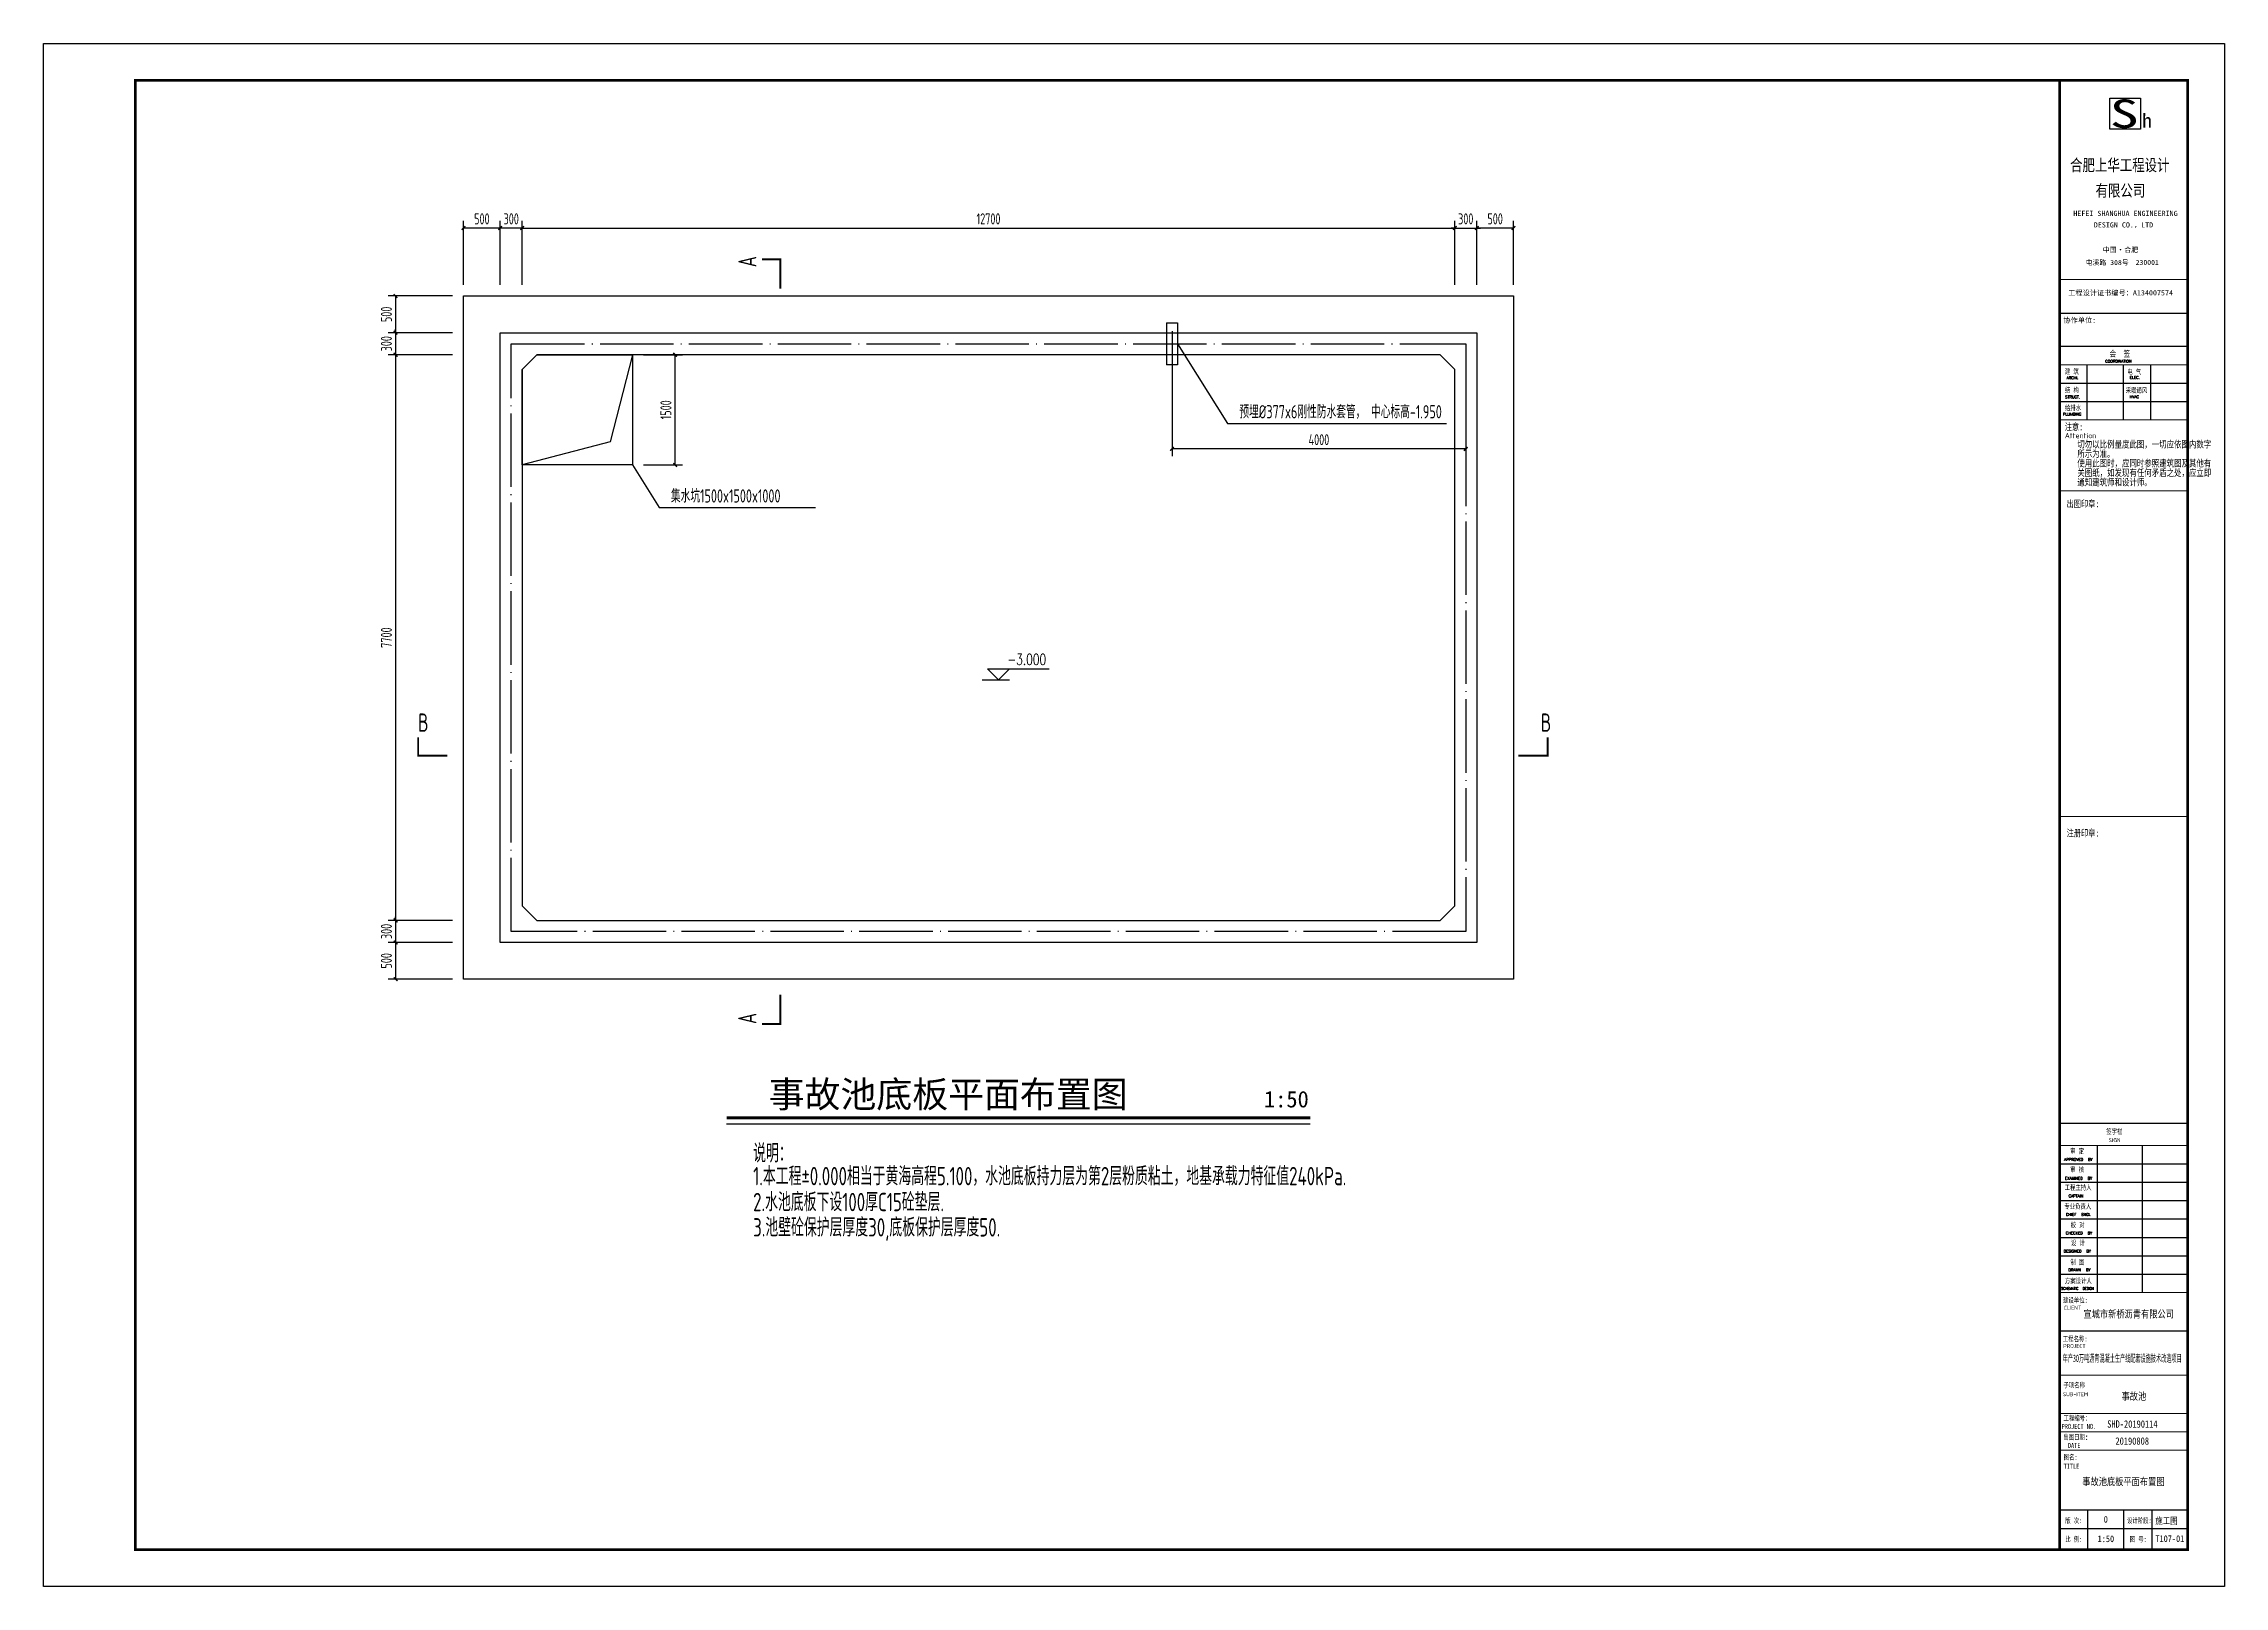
# Model space of a CAD drawing. Extents: x -721211 to -661811, y -212605 to -33458.
# Drawn here: x -721211 to -661811, y -112103 to -70103 of the extents above; entities that cross this region are included whole.
import ezdxf
from ezdxf.enums import TextEntityAlignment as Align

# ---------------------------------------------------------------- set-up
doc = ezdxf.new("R2010")
doc.units = 0
doc.header["$LTSCALE"] = 1000
doc.linetypes.add('DOTE', pattern=[2.42, 2, -0.2, 0.02, -0.2])
doc.layers.get('0').update_dxf_attribs({"linetype": 'CONTINUOUS'})
doc.layers.get('Defpoints').update_dxf_attribs({"linetype": 'CONTINUOUS'})
for name, color, linetype in [('dim', 3, 'CONTINUOUS'), ('DIM_ELEV', 3, 'CONTINUOUS'), ('DIM_SYMB', 3, 'CONTINUOUS'), ('dote', 253, 'DOTE'), ('PUB_TEXT', 7, 'CONTINUOUS'), ('TEXT', 7, 'CONTINUOUS'), ('THICK', 7, 'CONTINUOUS'), ('THIN', 7, 'CONTINUOUS'), ('孔', 5, 'CONTINUOUS'), ('水池', 6, 'CONTINUOUS')]:
    doc.layers.add(name, color=color, linetype=linetype)
doc.styles.add('_HZTXT', font='txt', dxfattribs={"width": 0.8, "bigfont": 'HZTXT'})
doc.styles.add('_TCH_DIM', font='SIMPLEX', dxfattribs={"bigfont": 'GBCBIG'})
doc.styles.add('_TXT', font='SIMPLEX.shx', dxfattribs={"width": 0.6})
doc.styles.add('HT', font='simhei.ttf')
doc.styles.add('HZ', font='txt.shx', dxfattribs={"bigfont": 'hztxt.shx'})
doc.styles.add('STYLE-ARIAL', font='gbenor.shx', dxfattribs={"bigfont": 'gbcbig.shx'})
doc.styles.add('STYLE-黑体', font='simhei.ttf')
doc.styles.add('TSSD_Dimension', font='Tssdeng.shx', dxfattribs={"width": 0.7, "bigfont": 'HZTXT.SHX'})
doc.styles.add('TSSD_Label', font='tssdeng.shx', dxfattribs={"width": 0.7, "bigfont": 'hztxt.shx'})
doc.styles.add('TSSD_Rein', font='tssdeng.shx', dxfattribs={"width": 0.7, "bigfont": 'hztxt.shx'})
doc.styles.add('黑体', font='simhei.ttf')
doc.dimstyles.new('TSSD_50_100', dxfattribs={"dimtxt": 300, "dimasz": 100, "dimexe": 200, "dimexo": 300, "dimgap": 100, "dimtad": 1, "dimdec": 0, "dimlfac": 0.5, "dimzin": 0, "dimdsep": 46, "dimtxsty": 'TSSD_Dimension', "dimblk": 'ARCHTICK', "dimcen": 0, "dimclrt": 7, "dimadec": 0, "dimazin": 0, "dimtfac": 1, "dimtdec": 0, "dimtix": 1, "dimtmove": 2, "dimatfit": 3, "dimfxl": 1, "dimtolj": 1, "dimtzin": 0, "dimarcsym": 0})

# ---------------------------------------------------------------- blocks, each defined once
blk = doc.blocks.new('_ArchTick')
at = {"color": 0, "linetype": 'ByBlock', "const_width": 0.4}
blk.add_lwpolyline([(-0.5, -0.5), (0.5, 0.5)], dxfattribs=at)
blk = doc.blocks.new('*D205')
at = {"layer": 'Defpoints', "color": 0, "transparency": 16777216}
for p in [(-705174, -78573), (-704011, -78573), (-705174, -81573)]:
    blk.add_point(p, dxfattribs=at)
at = {"layer": 'dim', "color": 0, "lineweight": -2, "transparency": 16777216}
for p, q in [((-704874, -78573), (-703811, -78573)), ((-704011, -81573), (-704011, -78573)), ((-704874, -81573), (-703811, -81573))]:
    blk.add_line(p, q, dxfattribs=at)
at = {"layer": 'dim', "color": 0, "lineweight": -2, "transparency": 16777216, "xscale": 100, "yscale": 100, "zscale": 100}
for p, rotation in [((-704011, -78573), 90), ((-704011, -81573), 270)]:
    blk.add_blockref('_ArchTick', p, dxfattribs=dict(at, rotation=rotation))
at = {"layer": 'dim', "color": 7, "transparency": 16777216, "insert": (-704261, -80073), "char_height": 300, "attachment_point": 5, "rotation": 90, "style": 'TSSD_Dimension'}
blk.add_mtext('\\A1;1500', dxfattribs=at)
blk = doc.blocks.new('*D204')
at = {"layer": 'Defpoints', "color": 0, "transparency": 16777216}
for p in [(-690474, -79071), (-682474, -79578), (-690474, -81135)]:
    blk.add_point(p, dxfattribs=at)
at = {"layer": 'dim', "color": 0, "lineweight": -2, "transparency": 16777216}
for p, q in [((-690474, -79371), (-690474, -81335)), ((-682474, -79878), (-682474, -81335)), ((-682474, -81135), (-690474, -81135))]:
    blk.add_line(p, q, dxfattribs=at)
at = {"layer": 'dim', "color": 0, "lineweight": -2, "transparency": 16777216, "xscale": 100, "yscale": 100, "zscale": 100, "rotation": 180}
blk.add_blockref('_ArchTick', (-690474, -81135), dxfattribs=at)
at = {"layer": 'dim', "color": 0, "lineweight": -2, "transparency": 16777216, "xscale": 100, "yscale": 100, "zscale": 100}
blk.add_blockref('_ArchTick', (-682474, -81135), dxfattribs=at)
at = {"layer": 'dim', "color": 7, "transparency": 16777216, "insert": (-686474, -80885), "char_height": 300, "attachment_point": 5, "style": 'TSSD_Dimension'}
blk.add_mtext('\\A1;4000', dxfattribs=at)
blk = doc.blocks.new('*D203')
at = {"layer": 'Defpoints', "color": 0, "transparency": 16777216}
for p in [(-682174, -75123), (-682174, -76973), (-681174, -76973)]:
    blk.add_point(p, dxfattribs=at)
at = {"layer": 'dim', "color": 0, "lineweight": -2, "transparency": 16777216}
for p, q in [((-682174, -76673), (-682174, -74923)), ((-681174, -75123), (-682174, -75123)), ((-681174, -76673), (-681174, -74923))]:
    blk.add_line(p, q, dxfattribs=at)
at = {"layer": 'dim', "color": 0, "lineweight": -2, "transparency": 16777216, "xscale": 100, "yscale": 100, "zscale": 100, "rotation": 180}
blk.add_blockref('_ArchTick', (-682174, -75123), dxfattribs=at)
at = {"layer": 'dim', "color": 0, "lineweight": -2, "transparency": 16777216, "xscale": 100, "yscale": 100, "zscale": 100}
blk.add_blockref('_ArchTick', (-681174, -75123), dxfattribs=at)
at = {"layer": 'dim', "color": 7, "transparency": 16777216, "insert": (-681674, -74873), "char_height": 300, "attachment_point": 5, "style": 'TSSD_Dimension'}
blk.add_mtext('\\A1;500', dxfattribs=at)
blk = doc.blocks.new('*D202')
at = {"layer": 'Defpoints', "color": 0, "transparency": 16777216}
for p in [(-709774, -75123), (-709774, -76973), (-708774, -76973)]:
    blk.add_point(p, dxfattribs=at)
at = {"layer": 'dim', "color": 0, "lineweight": -2, "transparency": 16777216}
for p, q in [((-709774, -76673), (-709774, -74923)), ((-708774, -75123), (-709774, -75123)), ((-708774, -76673), (-708774, -74923))]:
    blk.add_line(p, q, dxfattribs=at)
at = {"layer": 'dim', "color": 0, "lineweight": -2, "transparency": 16777216, "xscale": 100, "yscale": 100, "zscale": 100, "rotation": 180}
blk.add_blockref('_ArchTick', (-709774, -75123), dxfattribs=at)
at = {"layer": 'dim', "color": 0, "lineweight": -2, "transparency": 16777216, "xscale": 100, "yscale": 100, "zscale": 100}
blk.add_blockref('_ArchTick', (-708774, -75123), dxfattribs=at)
at = {"layer": 'dim', "color": 7, "transparency": 16777216, "insert": (-709274, -74873), "char_height": 300, "attachment_point": 5, "style": 'TSSD_Dimension'}
blk.add_mtext('\\A1;500', dxfattribs=at)
blk = doc.blocks.new('*D201')
at = {"layer": 'Defpoints', "color": 0, "transparency": 16777216}
for p in [(-709774, -94573), (-711624, -95573), (-709774, -95573)]:
    blk.add_point(p, dxfattribs=at)
at = {"layer": 'dim', "color": 0, "lineweight": -2, "transparency": 16777216}
for p, q in [((-710074, -94573), (-711824, -94573)), ((-711624, -94573), (-711624, -95573)), ((-710074, -95573), (-711824, -95573))]:
    blk.add_line(p, q, dxfattribs=at)
at = {"layer": 'dim', "color": 0, "lineweight": -2, "transparency": 16777216, "xscale": 100, "yscale": 100, "zscale": 100}
for p, rotation in [((-711624, -94573), 90), ((-711624, -95573), 270)]:
    blk.add_blockref('_ArchTick', p, dxfattribs=dict(at, rotation=rotation))
at = {"layer": 'dim', "color": 7, "transparency": 16777216, "insert": (-711874, -95073), "char_height": 300, "attachment_point": 5, "rotation": 90, "style": 'TSSD_Dimension'}
blk.add_mtext('\\A1;500', dxfattribs=at)
blk = doc.blocks.new('*D200')
at = {"layer": 'Defpoints', "color": 0, "transparency": 16777216}
for p in [(-709774, -76973), (-711624, -77973), (-709774, -77973)]:
    blk.add_point(p, dxfattribs=at)
at = {"layer": 'dim', "color": 0, "lineweight": -2, "transparency": 16777216}
for p, q in [((-710074, -76973), (-711824, -76973)), ((-711624, -76973), (-711624, -77973)), ((-710074, -77973), (-711824, -77973))]:
    blk.add_line(p, q, dxfattribs=at)
at = {"layer": 'dim', "color": 0, "lineweight": -2, "transparency": 16777216, "xscale": 100, "yscale": 100, "zscale": 100}
for p, rotation in [((-711624, -76973), 90), ((-711624, -77973), 270)]:
    blk.add_blockref('_ArchTick', p, dxfattribs=dict(at, rotation=rotation))
at = {"layer": 'dim', "color": 7, "transparency": 16777216, "insert": (-711874, -77473), "char_height": 300, "attachment_point": 5, "rotation": 90, "style": 'TSSD_Dimension'}
blk.add_mtext('\\A1;500', dxfattribs=at)
blk = doc.blocks.new('*D199')
at = {"layer": 'Defpoints', "color": 0, "transparency": 16777216}
for p in [(-709774, -93973), (-711624, -94573), (-709774, -94573)]:
    blk.add_point(p, dxfattribs=at)
at = {"layer": 'dim', "color": 0, "lineweight": -2, "transparency": 16777216}
for p, q in [((-710074, -93973), (-711824, -93973)), ((-711624, -93973), (-711624, -93873)), ((-711624, -93973), (-711624, -94573)), ((-710074, -94573), (-711824, -94573)), ((-711624, -94573), (-711624, -94673))]:
    blk.add_line(p, q, dxfattribs=at)
at = {"layer": 'dim', "color": 0, "lineweight": -2, "transparency": 16777216, "xscale": 100, "yscale": 100, "zscale": 100}
for p, rotation in [((-711624, -93973), 270), ((-711624, -94573), 90)]:
    blk.add_blockref('_ArchTick', p, dxfattribs=dict(at, rotation=rotation))
at = {"layer": 'dim', "color": 7, "transparency": 16777216, "insert": (-711874, -94273), "char_height": 300, "attachment_point": 5, "rotation": 90, "style": 'TSSD_Dimension'}
blk.add_mtext('\\A1;300', dxfattribs=at)
blk = doc.blocks.new('*D198')
at = {"layer": 'Defpoints', "color": 0, "transparency": 16777216}
for p in [(-709774, -78573), (-711624, -93973), (-709774, -93973)]:
    blk.add_point(p, dxfattribs=at)
at = {"layer": 'dim', "color": 0, "lineweight": -2, "transparency": 16777216}
for p, q in [((-710074, -78573), (-711824, -78573)), ((-711624, -78573), (-711624, -93973)), ((-710074, -93973), (-711824, -93973))]:
    blk.add_line(p, q, dxfattribs=at)
at = {"layer": 'dim', "color": 0, "lineweight": -2, "transparency": 16777216, "xscale": 100, "yscale": 100, "zscale": 100}
for p, rotation in [((-711624, -78573), 90), ((-711624, -93973), 270)]:
    blk.add_blockref('_ArchTick', p, dxfattribs=dict(at, rotation=rotation))
at = {"layer": 'dim', "color": 7, "transparency": 16777216, "insert": (-711874, -86273), "char_height": 300, "attachment_point": 5, "rotation": 90, "style": 'TSSD_Dimension'}
blk.add_mtext('\\A1;7700', dxfattribs=at)
blk = doc.blocks.new('*D197')
at = {"layer": 'Defpoints', "color": 0, "transparency": 16777216}
for p in [(-709774, -77973), (-711624, -78573), (-709774, -78573)]:
    blk.add_point(p, dxfattribs=at)
at = {"layer": 'dim', "color": 0, "lineweight": -2, "transparency": 16777216}
for p, q in [((-710074, -77973), (-711824, -77973)), ((-711624, -77973), (-711624, -77873)), ((-711624, -77973), (-711624, -78573)), ((-710074, -78573), (-711824, -78573)), ((-711624, -78573), (-711624, -78673))]:
    blk.add_line(p, q, dxfattribs=at)
at = {"layer": 'dim', "color": 0, "lineweight": -2, "transparency": 16777216, "xscale": 100, "yscale": 100, "zscale": 100}
for p, rotation in [((-711624, -77973), 270), ((-711624, -78573), 90)]:
    blk.add_blockref('_ArchTick', p, dxfattribs=dict(at, rotation=rotation))
at = {"layer": 'dim', "color": 7, "transparency": 16777216, "insert": (-711874, -78273), "char_height": 300, "attachment_point": 5, "rotation": 90, "style": 'TSSD_Dimension'}
blk.add_mtext('\\A1;300', dxfattribs=at)
blk = doc.blocks.new('*D196')
at = {"layer": 'Defpoints', "color": 0, "transparency": 16777216}
for p in [(-682174, -75123), (-682774, -76973), (-682174, -76973)]:
    blk.add_point(p, dxfattribs=at)
at = {"layer": 'dim', "color": 0, "lineweight": -2, "transparency": 16777216}
for p, q in [((-682774, -75123), (-682874, -75123)), ((-682774, -76673), (-682774, -74923)), ((-682774, -75123), (-682174, -75123)), ((-682174, -76673), (-682174, -74923)), ((-682174, -75123), (-682074, -75123))]:
    blk.add_line(p, q, dxfattribs=at)
at = {"layer": 'dim', "color": 0, "lineweight": -2, "transparency": 16777216, "xscale": 100, "yscale": 100, "zscale": 100}
blk.add_blockref('_ArchTick', (-682774, -75123), dxfattribs=at)
at = {"layer": 'dim', "color": 0, "lineweight": -2, "transparency": 16777216, "xscale": 100, "yscale": 100, "zscale": 100, "rotation": 180}
blk.add_blockref('_ArchTick', (-682174, -75123), dxfattribs=at)
at = {"layer": 'dim', "color": 7, "transparency": 16777216, "insert": (-682474, -74873), "char_height": 300, "attachment_point": 5, "style": 'TSSD_Dimension'}
blk.add_mtext('\\A1;300', dxfattribs=at)
blk = doc.blocks.new('*D195')
at = {"layer": 'Defpoints', "color": 0, "transparency": 16777216}
for p in [(-708774, -75123), (-708774, -76973), (-708174, -76973)]:
    blk.add_point(p, dxfattribs=at)
at = {"layer": 'dim', "color": 0, "lineweight": -2, "transparency": 16777216}
for p, q in [((-708774, -75123), (-708874, -75123)), ((-708774, -76673), (-708774, -74923)), ((-708174, -75123), (-708774, -75123)), ((-708174, -76673), (-708174, -74923)), ((-708174, -75123), (-708074, -75123))]:
    blk.add_line(p, q, dxfattribs=at)
at = {"layer": 'dim', "color": 0, "lineweight": -2, "transparency": 16777216, "xscale": 100, "yscale": 100, "zscale": 100}
blk.add_blockref('_ArchTick', (-708774, -75123), dxfattribs=at)
at = {"layer": 'dim', "color": 0, "lineweight": -2, "transparency": 16777216, "xscale": 100, "yscale": 100, "zscale": 100, "rotation": 180}
blk.add_blockref('_ArchTick', (-708174, -75123), dxfattribs=at)
at = {"layer": 'dim', "color": 7, "transparency": 16777216, "insert": (-708474, -74873), "char_height": 300, "attachment_point": 5, "style": 'TSSD_Dimension'}
blk.add_mtext('\\A1;300', dxfattribs=at)
blk = doc.blocks.new('*D194')
at = {"layer": 'Defpoints', "color": 0, "transparency": 16777216}
for p in [(-682774, -75123), (-708174, -76973), (-682774, -76973)]:
    blk.add_point(p, dxfattribs=at)
at = {"layer": 'dim', "color": 0, "lineweight": -2, "transparency": 16777216}
for p, q in [((-708174, -76673), (-708174, -74923)), ((-708174, -75123), (-682774, -75123)), ((-682774, -76673), (-682774, -74923))]:
    blk.add_line(p, q, dxfattribs=at)
at = {"layer": 'dim', "color": 0, "lineweight": -2, "transparency": 16777216, "xscale": 100, "yscale": 100, "zscale": 100, "rotation": 180}
blk.add_blockref('_ArchTick', (-708174, -75123), dxfattribs=at)
at = {"layer": 'dim', "color": 0, "lineweight": -2, "transparency": 16777216, "xscale": 100, "yscale": 100, "zscale": 100}
blk.add_blockref('_ArchTick', (-682774, -75123), dxfattribs=at)
at = {"layer": 'dim', "color": 7, "transparency": 16777216, "insert": (-695474, -74873), "char_height": 300, "attachment_point": 5, "style": 'TSSD_Dimension'}
blk.add_mtext('\\A1;12700', dxfattribs=at)

msp = doc.modelspace()

# ---------------------------------------------------------------- linework, layer by layer
at = {"layer": 'Defpoints'}
for p, q in [((-665560.2, -78844.3), (-665560.2, -80329.4)), ((-664569.2, -78844.3), (-664569.2, -80329.4)), ((-663821.4, -78844.3), (-663821.4, -80329.4)), ((-666308.5, -79344), (-662811, -79344)), ((-666308.5, -79843.6), (-662811, -79843.6)), ((-665267.8, -104106.3), (-665267.8, -100109.1)), ((-664039.8, -104099.9), (-664039.8, -100102.7)), ((-666298.2, -100602.3), (-662811, -100602.3)), ((-666298.2, -101102), (-665267.8, -101102)), ((-665267.8, -101102), (-662811, -101102)), ((-666298.2, -101601.6), (-665267.8, -101601.6)), ((-666298.2, -102101.3), (-662811, -102101.3)), ((-665267.8, -101601.6), (-662811, -101601.6)), ((-666298.2, -102600.9), (-662811, -102600.9)), ((-666298.2, -103100.6), (-665267.8, -103100.6)), ((-665267.8, -103100.6), (-662811, -103100.6)), ((-666298.2, -103600.2), (-662811, -103600.2))]:
    msp.add_line(p, q, dxfattribs=at)
at = {"layer": 'Defpoints', "color": 7, "linetype": 'Continuous'}
for p, q in [((-662811, -110028.3), (-666298.2, -110028.3)), ((-665540.1, -110028.3), (-665540.1, -111103)), ((-664558.6, -110028.3), (-664558.6, -111103)), ((-663787, -110028.3), (-663787, -111103)), ((-666298.2, -110529.8), (-662811, -110529.8))]:
    msp.add_line(p, q, dxfattribs=at)
at = {"layer": 'Defpoints'}
msp.add_lwpolyline([(-721211, -70103), (-661811, -70103), (-661811, -112103), (-721211, -112103), (-721211, -70103)], dxfattribs=at)
at = {"layer": 'Defpoints', "ltscale": 1.1, "const_width": 70}
msp.add_lwpolyline([(-718711, -111103), (-662811, -111103), (-662811, -71103), (-718711, -71103)], close=True, dxfattribs=at)
msp.add_lwpolyline([(-666298.2, -111103), (-666298.2, -71103)], dxfattribs=at)
at = {"layer": 'Defpoints'}
msp.add_lwpolyline([(-664935.3, -71590), (-664097, -71590), (-664097, -72428.3), (-664935.3, -72428.3)], close=True, dxfattribs=at)
at = {"layer": 'Defpoints', "linetype": 'Continuous', "const_width": 30}
for points in [[(-662811, -76526.6), (-666298.2, -76526.6)], [(-662811, -77445.8), (-666298.2, -77445.8)], [(-662811, -78344.7), (-666298.2, -78344.7)], [(-666298.2, -80343.3), (-662811, -80343.3)], [(-666298.2, -82277.4), (-662811, -82277.4)]]:
    msp.add_lwpolyline(points, dxfattribs=at)
at = {"layer": 'Defpoints', "const_width": 30}
for points in [[(-666308.5, -78844.3), (-662811, -78844.3)], [(-662811, -99497.5), (-666298.2, -99497.5)], [(-666298.2, -100102.7), (-662811, -100102.7)], [(-666298.2, -104099.9), (-662811, -104099.9)]]:
    msp.add_lwpolyline(points, dxfattribs=at)
at = {"layer": 'Defpoints', "color": 7, "linetype": 'Continuous', "const_width": 30}
for points in [[(-666298.2, -91146.4), (-662811, -91146.4)], [(-666285.8, -105149.9), (-662798.6, -105149.9)], [(-666298.2, -106351), (-662811, -106351)], [(-662811, -107398), (-666298.2, -107398)], [(-662811, -107897.6), (-666298.2, -107897.6)], [(-662811, -108397.3), (-666298.2, -108397.3)], [(-666298.2, -110028.3), (-662811, -110028.3)]]:
    msp.add_lwpolyline(points, dxfattribs=at)
at = {"layer": 'DIM_ELEV'}
for p, q in [((-695504.8, -87121.4), (-693826, -87121.4)), ((-695204.8, -87421.4), (-695504.8, -87121.4)), ((-695204.8, -87421.4), (-694904.8, -87121.4)), ((-695648.1, -87421.4), (-694904.8, -87421.4))]:
    msp.add_line(p, q, dxfattribs=at)
at = {"layer": 'DIM_SYMB', "const_width": 84}
msp.add_lwpolyline([(-702607.1, -99345.3), (-686708.5, -99345.3)], dxfattribs=at)
at = {"layer": 'DIM_SYMB'}
msp.add_lwpolyline([(-702607.1, -99513.3), (-686708.5, -99513.3)], dxfattribs=at)
at = {"layer": 'dote'}
msp.add_line((-690473.8, -77933), (-690473.8, -79671), dxfattribs=at)
msp.add_lwpolyline([(-682474.2, -94272.5), (-708474.2, -94272.5), (-708474.2, -78272.5), (-682474.2, -78272.5)], close=True, dxfattribs=at)
at = {"layer": 'THICK', "ltscale": 2, "const_width": 50}
for points in [[(-701644.1, -75974.3), (-701144.1, -75974.3), (-701144.1, -76774.3)], [(-711011, -88988.2), (-711011, -89488.2), (-710211, -89488.2)], [(-680241.5, -88988.2), (-680241.5, -89488.2), (-681041.5, -89488.2)], [(-701644.1, -96792.8), (-701144.1, -96792.8), (-701144.1, -95992.8)]]:
    msp.add_lwpolyline(points, dxfattribs=at)
at = {"layer": 'THIN', "ltscale": 0.1}
for p, q in [((-690323.8, -78272.5), (-688965.8, -80441)), ((-688965.8, -80441), (-683001.8, -80441)), ((-705174.2, -81572.5), (-704447.8, -82733)), ((-704447.8, -82733), (-700184.8, -82733))]:
    msp.add_line(p, q, dxfattribs=at)
at = {"layer": '孔'}
msp.add_lwpolyline([(-705174.2, -78572.5), (-705781, -80941.4), (-708174.2, -81572.5)], dxfattribs=at)
at = {"layer": '孔', "lineweight": -3, "ltscale": 0.5}
msp.add_lwpolyline([(-708174.2, -81572.5), (-708174.2, -78972.5), (-707774.2, -78572.5), (-705174.2, -78572.5), (-705174.2, -81572.5)], close=True, dxfattribs=at)
at = {"layer": '水池', "linetype": 'Continuous', "ltscale": 2000}
for points in [[(-681174.2, -95572.5), (-709774.2, -95572.5), (-709774.2, -76972.5), (-681174.2, -76972.5)], [(-682174.2, -94572.5), (-708774.2, -94572.5), (-708774.2, -77972.5), (-682174.2, -77972.5)]]:
    msp.add_lwpolyline(points, close=True, dxfattribs=at)
for points in [[(-690623.8, -77702), (-690623.8, -78843)], [(-690623.8, -77702), (-690323.8, -77702)], [(-690323.8, -77702), (-690323.8, -78843)], [(-707774.2, -93972.5), (-683174.2, -93972.5), (-682774.2, -93572.5), (-682774.2, -78972.5), (-683174.2, -78572.5), (-707774.2, -78572.5), (-708174.2, -78972.5), (-708174.2, -93572.5), (-707774.2, -93972.5)], [(-690323.8, -78843), (-690623.8, -78843)]]:
    msp.add_lwpolyline(points, dxfattribs=at)

# ---------------------------------------------------------------- texts
at = {"layer": 'Defpoints', "color": 7, "linetype": 'Continuous', "style": 'STYLE-黑体', "width": 1.5}
msp.add_text('S', height=773.8, dxfattribs=at).set_placement((-664933.1, -72396.9))
at = {"layer": 'Defpoints', "color": 7, "linetype": 'Continuous'}
for s, height, style, p in [('h', 386.9, 'STYLE-黑体', (-664051.5, -72392.4)), ('CLIENT', 107.48, 'STYLE-ARIAL', (-666183.2, -104572)), ('SUB-ITEM', 107.48, 'STYLE-ARIAL', (-666210.2, -106926.5))]:
    msp.add_text(s, height=height, dxfattribs=dict(at, style=style)).set_placement(p)
at = {"layer": 'Defpoints', "linetype": 'Continuous', "style": 'STYLE-黑体'}
for s, height, width, p in [('合肥上华工程设计', 322.43, 0.769231, (-666012.7, -73569.9)), ('有限公司', 322.43, 0.769231, (-665319.9, -74264.1)), ('SHD-20190114', 200, 0.8, (-665001.6, -107782.9)), ('20190808', 200, 0.8, (-664778.2, -108246.5))]:
    msp.add_text(s, height=height, dxfattribs=dict(at, width=width)).set_placement(p)
at = {"layer": 'Defpoints', "ltscale": 1.2, "style": '黑体'}
for s, height, p in [('HEFEI SHANGHUA ENGINEERING', 139.718, (-665925.6, -74794.1)), ('DESIGN CO.，LTD', 139.718, (-665367.9, -75107.7)), ('工程设计证书编号：A134007574', 139.718, (-666063.6, -76956.5)), ('协作单位:', 139.72, (-666195.5, -77701.8))]:
    msp.add_text(s, height=height, dxfattribs=at).set_placement(p)
at = {"layer": 'Defpoints', "linetype": 'Continuous'}
for s, height, style, p in [('屯溪路 308号', 134.34, 'STYLE-黑体', (-665590, -76128.2)), ('中国·合肥', 134.34, 'STYLE-黑体', (-665122.7, -75781.6)), ('230001', 134.34, 'STYLE-黑体', (-664227.1, -76126)), ('Attention', 143.3, 'STYLE-ARIAL', (-666158.6, -80845.6))]:
    msp.add_text(s, height=height, dxfattribs=dict(at, style=style)).set_placement(p)
at = {"layer": 'Defpoints'}
for s, height, style, width, p in [('建 筑', 139.72, '黑体', 0.75, (-666154.6, -79099.2)), ('会  签', 167.66, '黑体', 0.75, (-664938.2, -78629.9)), ('电 气', 139.72, '黑体', 0.75, (-664456.5, -79104.5)), ('结 构', 139.72, '黑体', 0.75, (-666154.6, -79602.5)), ('采暖通风', 139.72, '黑体', 0.75, (-664498.3, -79608.2)), ('给排水', 139.72, '黑体', 0.75, (-666154.6, -80087.6)), ('注意:', 186.29, '黑体', 0.75, (-666157.9, -80627.5)), ('切勿以比例量度此图，一切应依图内数字', 187.651, '_HZTXT', 0.8, (-665816.5, -81122.6)), ('所示为准。', 187.65, '_HZTXT', 0.8, (-665816.5, -81380.6)), ('使用此图时，应同时参照建筑图及其他有', 187.651, '_HZTXT', 0.8, (-665816.5, -81638.5)), ('通知建筑师和设计师。', 187.65, '_HZTXT', 0.8, (-665816.5, -82154.4)), ('关图纸，如发现有任何矛盾之处，应立即', 187.651, '_HZTXT', 0.8, (-665816.5, -81896.4)), ('出图印章:', 186.29, '黑体', 0.75, (-666107.4, -82724.1)), ('签字栏', 139.72, '黑体', 0.75, (-665031.1, -99790.3)), ('审 定', 139.72, '黑体', 0.75, (-666013.2, -100321.4)), ('审 核', 139.72, '黑体', 0.75, (-666010.2, -100821.2)), ('工程主持人', 139.72, '黑体', 0.75, (-666162.4, -101312.5)), ('专业负责人', 139.72, '黑体', 0.75, (-666171, -101826.3)), ('校 对', 139.72, '黑体', 0.75, (-665995, -102334.2)), ('设 计', 139.72, '黑体', 0.75, (-665992.4, -102820.1)), ('制 图', 139.72, '黑体', 0.75, (-666006.7, -103343.3)), ('方案设计人', 139.72, '黑体', 0.75, (-666156.3, -103854.5)), ('年产30万吨沥青混凝土生产线配套设施技术改造项目', 200, '黑体', 0.5, (-666216.3, -105993.7)), ('事故池底板平面布置图', 200, '黑体', 0.8, (-665681.5, -109351.4))]:
    msp.add_text(s, height=height, dxfattribs=dict(at, style=style, width=width)).set_placement(p)
at = {"layer": 'Defpoints', "style": 'HZ'}
for s, height, p in [('COORDINATION', 74.948, (-665057.3, -78787.4)), ('ARCHI.', 74.95, (-666109.9, -79238.7)), ('ELEC.', 74.95, (-664390.5, -79231.8)), ('PLUMBING', 74.95, (-666209, -80227.1)), ('STRUCT.', 74.95, (-666145.9, -79759.9)), ('HVAC', 74.95, (-664390.5, -79754)), ('APPROVED  BY', 74.948, (-666175.6, -100519.5)), ('EXAMINED  BY', 74.948, (-666155.7, -101032.8)), ('CAPTAIN', 74.95, (-666055.2, -101511.9)), ('CHIEF  ENGI.', 74.948, (-666125.6, -102015.9)), ('CHECKED  BY', 74.948, (-666132.1, -102521.6)), ('DESIGNED  BY', 74.948, (-666189.9, -103016.8)), ('DRAWN  BY', 74.95, (-666056.8, -103526.3)), ('SCHEMATIC  DESIGN', 64.955, (-666259, -104025.9))]:
    msp.add_text(s, height=height, dxfattribs=at).set_placement(p)
at = {"layer": 'Defpoints', "color": 7}
for s, height, style, width, p in [('注册印章:', 186.29, '黑体', 0.75, (-666107.4, -91688.6)), ('建设单位:', 139.72, '黑体', 0.75, (-666204.4, -104380.3)), ('工程名称:', 139.72, '黑体', 0.75, (-666211.3, -105432.7)), ('子项名称', 139.72, '黑体', 0.75, (-666195.9, -106693.3)), ('工程编号：', 139.72, '黑体', 0.75, (-666193.2, -107591.8)), ('出图日期', 139.72, '黑体', 0.75, (-666197.7, -108107.9)), (':', 150.5, '_TXT', 0.6, (-665588.4, -108107.9)), ('图名:', 139.72, '黑体', 0.75, (-666187.4, -108655)), ('TITLE', 139.72, '黑体', 0.75, (-666188.9, -108901.1)), ('版 次:', 139.72, '黑体', 0.75, (-666147.1, -110380.9)), ('设计阶段:', 139.72, '黑体', 0.75, (-664463.5, -110380.7)), ('比 例:', 139.72, '黑体', 0.75, (-666145.9, -110888.1)), ('图 号:', 139.72, '黑体', 0.75, (-664390.4, -110890.7))]:
    msp.add_text(s, height=height, dxfattribs=dict(at, style=style, width=width)).set_placement(p)
at = {"layer": 'Defpoints', "style": 'STYLE-ARIAL'}
msp.add_text('SIGN', height=107.48, dxfattribs=at).set_placement((-664800.6, -99954.2), align=Align.MIDDLE_CENTER)
msp.add_text('SIGN', height=107.48, dxfattribs=at).set_placement((-664800.6, -99954.2), align=Align.MIDDLE_CENTER)
at = {"layer": 'Defpoints', "style": '黑体', "width": 0.8}
msp.add_text('宣城市新桥沥青有限公司', height=200, dxfattribs=at).set_placement((-664416.7, -104788.9), align=Align.CENTER)
at = {"layer": 'Defpoints', "color": 7, "linetype": 'Continuous', "style": 'STYLE-ARIAL'}
msp.add_text('PROJECT', height=107.48, dxfattribs=at).set_placement((-665894.8, -105560.4), align=Align.MIDDLE_CENTER)
at = {"layer": 'Defpoints', "linetype": 'Continuous', "style": 'STYLE-黑体', "width": 0.8}
msp.add_text('事故池', height=200, dxfattribs=at).set_placement((-664275.4, -107028.1), align=Align.CENTER)
at = {"layer": 'Defpoints', "color": 7, "style": '黑体', "width": 0.75}
for s, height, p in [('PROJECT NO.', 139.718, (-665773.3, -107749.9)), ('DATE', 139.72, (-665902.3, -108266))]:
    msp.add_text(s, height=height, dxfattribs=at).set_placement(p, align=Align.MIDDLE_CENTER)
at = {"layer": 'Defpoints', "color": 3, "linetype": 'Continuous', "style": 'STYLE-黑体', "width": 0.8}
for s, p in [('0', (-665097.1, -110368.4)), ('施工图', (-663690.5, -110408.3)), ('1:50', (-665264.1, -110898.2)), ('T107-01', (-663690.8, -110893.1))]:
    msp.add_text(s, height=180, dxfattribs=at).set_placement(p)
at = {"layer": 'PUB_TEXT', "style": '_TCH_DIM', "width": 0.705882}
msp.add_text('-3.000', height=300, dxfattribs=at).set_placement((-694956, -87016.4))
at = {"layer": 'PUB_TEXT', "style": 'HT'}
for s, height, p in [('事故池底板平面布置图', 716.96, (-701462.9, -99063.9)), ('1:50', 448.1, (-687970.2, -99063.9))]:
    msp.add_text(s, height=height, dxfattribs=at).set_placement(p)
at = {"layer": 'TEXT', "style": 'TSSD_Rein', "width": 0.7}
for s, p in [('预埋%%C377x6刚性防水套管， 中心标高-1.950', (-688641.8, -80305)), ('集水坑1500x1500x1000', (-704123.8, -82597))]:
    msp.add_text(s, height=360, dxfattribs=at).set_placement(p)
at = {"layer": 'TEXT', "color": 6, "style": 'TSSD_Rein', "width": 0.7}
for s, p in [('说明：', (-701885, -100562)), ('1.本工程%%P0.000相当于黄海高程5.100，水池底板持力层为第2层粉质粘土，地基承载力特征值240kPa.', (-701885, -101184.6)), ('2.水池底板下设100厚C15砼垫层.', (-701885, -101889.7)), ('3.池壁砼保护层厚度30,底板保护层厚度50.', (-701885, -102579))]:
    msp.add_text(s, height=500, dxfattribs=at).set_placement(p)
at = {"layer": 'THICK', "ltscale": 2, "style": 'TSSD_Label', "width": 0.7}
for p in [(-701794.1, -76189.6), (-701794.1, -96792.8)]:
    msp.add_text('A', height=500, rotation=90, dxfattribs=at).set_placement(p)
for p in [(-711011, -88838.2), (-680430, -88838.2)]:
    msp.add_text('B', height=500, dxfattribs=at).set_placement(p)

# ---------------------------------------------------------------- dimensions: what is measured, and where the dimension line sits
at = {"layer": 'dim'}
for base, p1, p2, picture, middle in [((-709774.2, -75122.5), (-708774.2, -76972.5), (-709774.2, -76972.5), '*D202', (-709274.2, -74872.5)), ((-708774.2, -75122.5), (-708174.2, -76972.5), (-708774.2, -76972.5), '*D195', (-708474.2, -74872.5)), ((-682774.2, -75122.5), (-708174.2, -76972.5), (-682774.2, -76972.5), '*D194', (-695474.2, -74872.5)), ((-682174.2, -75122.5), (-682774.2, -76972.5), (-682174.2, -76972.5), '*D196', (-682474.2, -74872.5)), ((-682174.2, -75122.5), (-681174.2, -76972.5), (-682174.2, -76972.5), '*D203', (-681674.2, -74872.5)), ((-690473.8, -81135), (-682474.2, -79578), (-690473.8, -79071), '*D204', (-686474, -80885))]:
    dim = msp.add_linear_dim(base=base, p1=p1, p2=p2, dimstyle='TSSD_50_100', dxfattribs=at)
    dim.commit()
    dim.dimension.update_dxf_attribs({"geometry": picture, "text_midpoint": middle})
for base, p1, p2, angle, picture, middle in [((-711624.2, -77972.5), (-709774.2, -76972.5), (-709774.2, -77972.5), 90, '*D200', (-711874.2, -77472.5)), ((-711624.2, -78572.5), (-709774.2, -77972.5), (-709774.2, -78572.5), 90, '*D197', (-711874.2, -78272.5)), ((-711624.2, -93972.5), (-709774.2, -78572.5), (-709774.2, -93972.5), 90, '*D198', (-711874.2, -86272.5)), ((-704011.1, -78572.5), (-705174.2, -81572.5), (-705174.2, -78572.5), 270, '*D205', (-704261.1, -80072.5)), ((-711624.2, -94572.5), (-709774.2, -93972.5), (-709774.2, -94572.5), 90, '*D199', (-711874.2, -94272.5)), ((-711624.2, -95572.5), (-709774.2, -94572.5), (-709774.2, -95572.5), 90, '*D201', (-711874.2, -95072.5))]:
    dim = msp.add_linear_dim(base=base, p1=p1, p2=p2, angle=angle, dimstyle='TSSD_50_100', dxfattribs=at)
    dim.commit()
    dim.dimension.update_dxf_attribs({"geometry": picture, "text_midpoint": middle})

doc.saveas('drawing.dxf')
